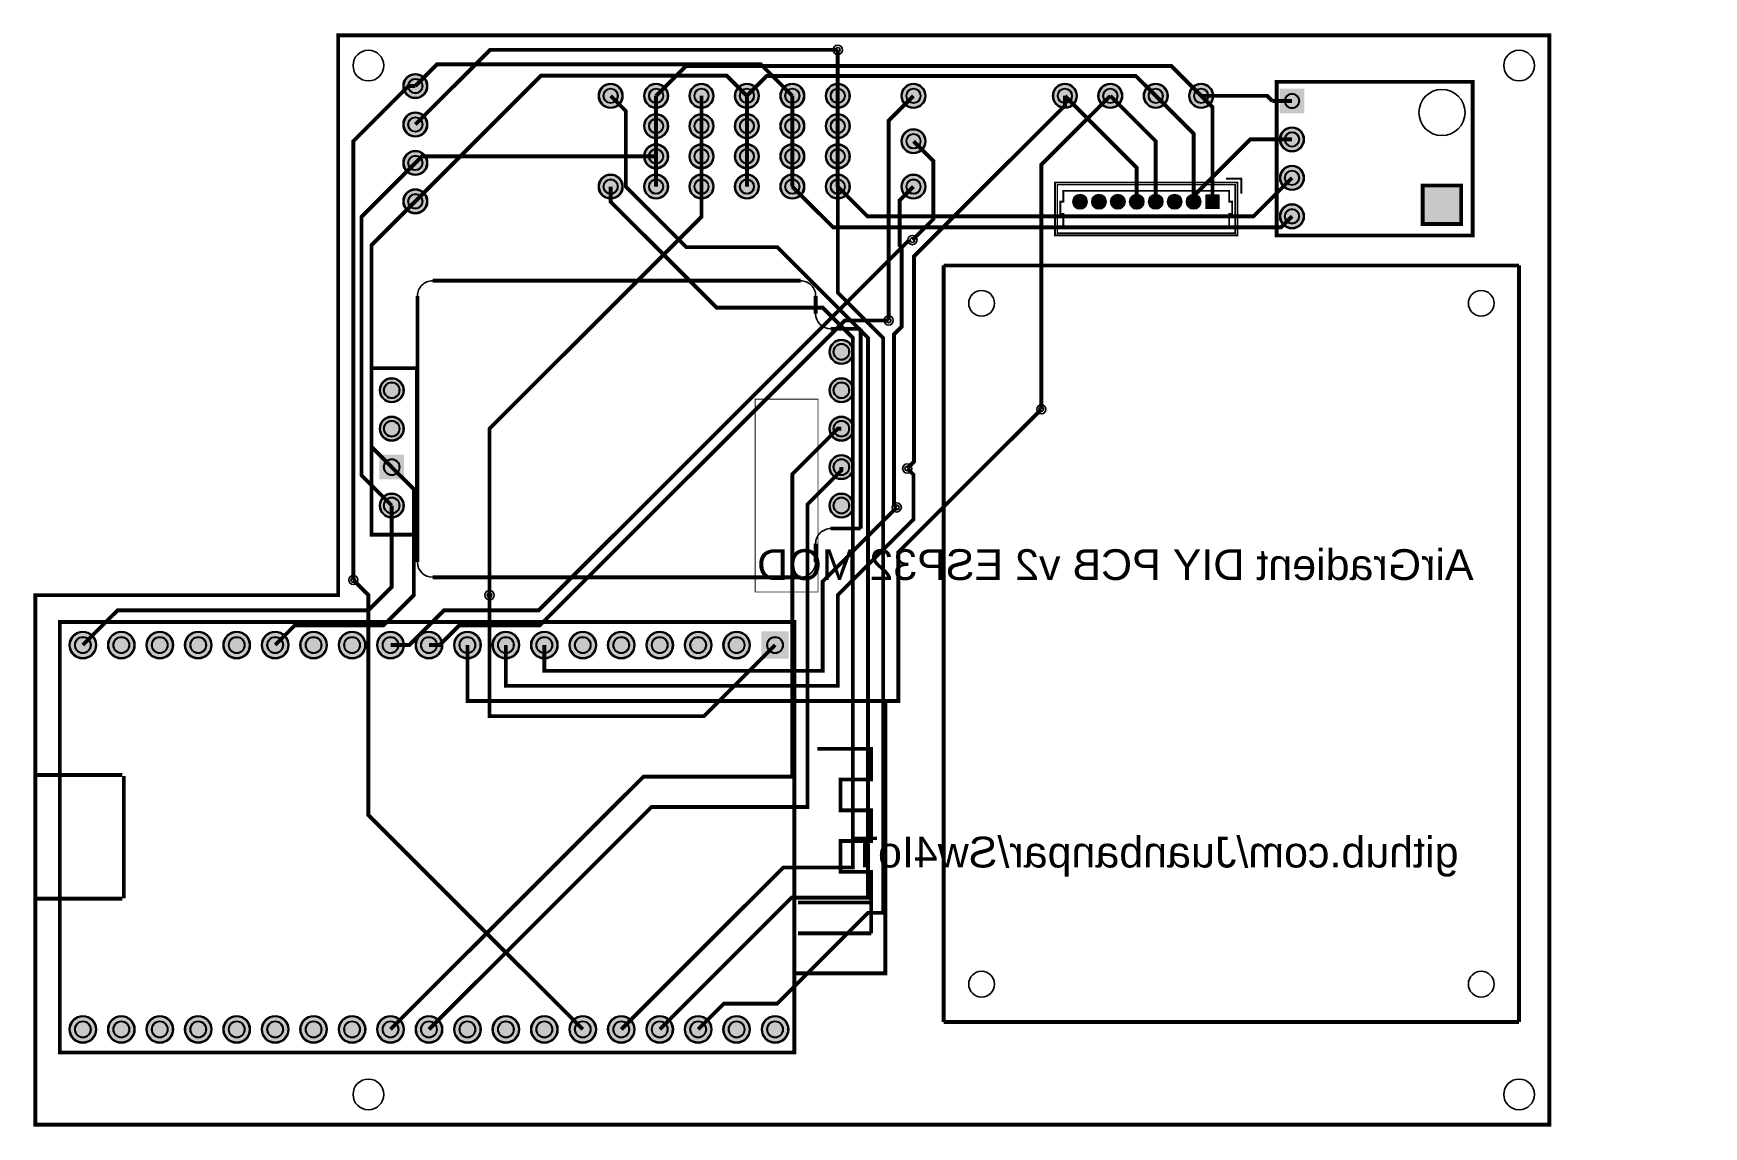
# Model space of a CAD drawing. Header units: millimetres. Extents: x -20 to 90, y 28 to 100.
import ezdxf

# ---------------------------------------------------------------- set-up
doc = ezdxf.new("R2010")
doc.units = ezdxf.units.MM
for name, color, linetype, true_color in [('BoardOutLine', 7, 'Continuous', 0xff00ff), ('BottomLayer', 7, 'Continuous', 0x0000ff), ('BottomSolderMaskLayer', 7, 'Continuous', 0xaa00ff), ('Document', 7, 'Continuous', 0xffffff), ('Hole', 7, 'Continuous', 0x222222), ('Mechanical', 7, 'Continuous', 0xf022f0), ('Multi-Layer', 7, 'Continuous', 0xc0c0c0), ('TopLayer', 7, 'Continuous', 0xff0000), ('TopSilkLayer', 7, 'Continuous', 0xffcc00), ('TopSolderMaskLayer', 7, 'Continuous', 0x800080)]:
    doc.layers.add(name, color=color, linetype=linetype, true_color=true_color)
doc.styles.get("Standard").update_dxf_attribs({"font": 'arial.ttf'})

msp = doc.modelspace()

# ---------------------------------------------------------------- texts
at = {"layer": 'BottomSilkLayer', "text_generation_flag": 2}
for s, p in [('AirGradient DIY PCB v2 ESP32 MOD', (74.99984999999981, 63.99987199999998)), ('github.com/Juanbanpar/Sw4IoT', (74.00010599999985, 44.99991))]:
    msp.add_text(s, height=2.032, dxfattribs=at).set_placement(p)

# ---------------------------------------------------------------- hatches: boundary and pattern name
at = {"layer": 'BottomSolderMaskLayer'}
for points in [[(4.28624999999992, 96.64445999999998, 1), (5.91184999999992, 96.64445999999998, 1)], [(17.187163999999978, 96.00006199999996, 1), (18.812763999999977, 96.00006199999996, 1)], [(20.187157999999993, 96.00006199999996, 1), (21.81275799999999, 96.00006199999996, 1)], [(23.187152000000008, 96.00006199999996, 1), (24.812752000000007, 96.00006199999996, 1)], [(26.187146000000023, 96.00006199999996, 1), (27.812746000000022, 96.00006199999996, 1)], [(29.18713999999981, 96.00006199999996, 1), (30.81273999999981, 96.00006199999996, 1)], [(32.18713400000005, 96.00006199999996, 1), (33.812734000000056, 96.00006199999996, 1)], [(37.18712399999985, 96.00006199999996, 1), (38.812723999999854, 96.00006199999996, 1)], [(47.18735799999994, 96.00006199999996, 1), (48.812957999999945, 96.00006199999996, 1)], [(50.187351999999954, 96.00006199999996, 1), (51.81295199999996, 96.00006199999996, 1)], [(53.18734599999997, 96.00006199999996, 1), (54.812945999999975, 96.00006199999996, 1)], [(56.187339999999985, 96.00006199999996, 1), (57.81293999999999, 96.00006199999996, 1)], [(62.18719253333336, 96.47089671999993), (63.812792533333436, 96.47089671999993), (63.812792533333436, 94.84529671999985), (62.18719253333336, 94.84529671999985)], [(4.28624999999992, 94.1044599999999, 1), (5.91184999999992, 94.1044599999999, 1)], [(20.187157999999993, 94.00006600000006, 1), (21.81275799999999, 94.00006600000006, 1)], [(23.187152000000008, 94.00006600000006, 1), (24.812752000000007, 94.00006600000006, 1)], [(26.187146000000023, 94.00006600000006, 1), (27.812746000000022, 94.00006600000006, 1)], [(29.18713999999981, 94.00006600000006, 1), (30.81273999999981, 94.00006600000006, 1)], [(32.18713400000005, 94.00006600000006, 1), (33.812734000000056, 94.00006600000006, 1)], [(37.18712399999985, 93.00006799999994, 1), (38.812723999999854, 93.00006799999994, 1)], [(62.187328000000015, 93.11817799999994, 1), (63.81292800000002, 93.11817799999994, 1)], [(20.187157999999993, 92.00006999999994, 1), (21.81275799999999, 92.00006999999994, 1)], [(23.187152000000008, 92.00006999999994, 1), (24.812752000000007, 92.00006999999994, 1)], [(26.187146000000023, 92.00006999999994, 1), (27.812746000000022, 92.00006999999994, 1)], [(29.18713999999981, 92.00006999999994, 1), (30.81273999999981, 92.00006999999994, 1)], [(32.18713400000005, 92.00006999999994, 1), (33.812734000000056, 92.00006999999994, 1)], [(4.28624999999992, 91.56445999999994, 1), (5.91184999999992, 91.56445999999994, 1)], [(17.187163999999978, 90.00007400000004, 1), (18.812763999999977, 90.00007400000004, 1)], [(20.187157999999993, 90.00007400000004, 1), (21.81275799999999, 90.00007400000004, 1)], [(23.187152000000008, 90.00007400000004, 1), (24.812752000000007, 90.00007400000004, 1)], [(26.187146000000023, 90.00007400000004, 1), (27.812746000000022, 90.00007400000004, 1)], [(29.18713999999981, 90.00007400000004, 1), (30.81273999999981, 90.00007400000004, 1)], [(32.18713400000005, 90.00007400000004, 1), (33.812734000000056, 90.00007400000004, 1)], [(37.18712399999985, 90.00007400000004, 1), (38.812723999999854, 90.00007400000004, 1)], [(62.187328000000015, 90.57817799999998, 1), (63.81292800000002, 90.57817799999998, 1)], [(4.28624999999992, 89.02445999999998, 1), (5.91184999999992, 89.02445999999998, 1)], [(48.524109199999906, 89.00007599999992, 1), (49.47569479999991, 89.00007599999992, 1)], [(49.773789199999804, 89.00007599999992, 1), (50.725374799999805, 89.00007599999992, 1)], [(51.02346919999993, 89.00007599999992, 1), (51.97505479999993, 89.00007599999992, 1)], [(52.27314919999983, 89.00007599999992, 1), (53.22473479999983, 89.00007599999992, 1)], [(53.52536919999991, 89.00007599999992, 1), (54.47695479999991, 89.00007599999992, 1)], [(54.77504920000003, 89.00007599999992, 1), (55.726634800000035, 89.00007599999992, 1)], [(56.02472919999993, 89.00007599999992, 1), (56.97631479999993, 89.00007599999992, 1)], [(58.226106619507505, 88.52419981659102), (57.27463476390142, 88.52419981659102), (57.27463476390142, 89.475671672197), (58.226106619507505, 89.475671672197)], [(62.187328000000015, 88.03817800000002, 1), (63.81292800000002, 88.03817800000002, 1)], [(32.42716399999998, 79.07985200000007, 1), (34.05276399999999, 79.07985200000007, 1)], [(2.727197999999855, 76.539852, 1), (4.352797999999855, 76.539852, 1)], [(32.42716399999998, 76.539852, 1), (34.05276399999999, 76.539852, 1)], [(2.727197999999855, 73.99985200000003, 1), (4.352797999999855, 73.99985200000003, 1)], [(32.42716399999998, 73.99985200000003, 1), (34.05276399999999, 73.99985200000003, 1)], [(2.727198000000044, 72.2727976266666), (4.352798000000007, 72.2727976266666), (4.352798000000007, 70.64719762666664), (2.727198000000044, 70.64719762666664)], [(32.42716399999998, 71.45985200000007, 1), (34.05276399999999, 71.45985200000007, 1)], [(2.727197999999855, 68.91985199999999, 1), (4.352797999999855, 68.91985199999999, 1)], [(32.42716399999998, 68.91985199999999, 1), (34.05276399999999, 68.91985199999999, 1)], [(-17.7608103000001, 59.699906000000055, 1), (-15.959213700000097, 59.699906000000055, 1)], [(-15.22081030000002, 59.699906000000055, 1), (-13.41921370000002, 59.699906000000055, 1)], [(-12.680810300000056, 59.699906000000055, 1), (-10.879213700000056, 59.699906000000055, 1)], [(-10.140810300000092, 59.699906000000055, 1), (-8.339213700000093, 59.699906000000055, 1)], [(-7.600810300000015, 59.699906000000055, 1), (-5.799213700000015, 59.699906000000055, 1)], [(-5.0608103000000515, 59.699906000000055, 1), (-3.2592137000000516, 59.699906000000055, 1)], [(-2.520810300000088, 59.699906000000055, 1), (-0.7192137000000879, 59.699906000000055, 1)], [(0.019189699999989318, 59.699906000000055, 1), (1.8207862999999893, 59.699906000000055, 1)], [(2.559189699999953, 59.699906000000055, 1), (4.360786299999953, 59.699906000000055, 1)], [(5.099189699999917, 59.699906000000055, 1), (6.9007862999999166, 59.699906000000055, 1)], [(7.63918969999988, 59.699906000000055, 1), (9.44078629999988, 59.699906000000055, 1)], [(10.179189699999844, 59.699906000000055, 1), (11.980786299999844, 59.699906000000055, 1)], [(12.719189700000035, 59.699906000000055, 1), (14.520786300000035, 59.699906000000055, 1)], [(15.259189699999999, 59.699906000000055, 1), (17.0607863, 59.699906000000055, 1)], [(17.79918969999996, 59.699906000000055, 1), (19.600786299999964, 59.699906000000055, 1)], [(20.33918970000015, 59.699906000000055, 1), (22.140786300000155, 59.699906000000055, 1)], [(22.879189700000115, 59.699906000000055, 1), (24.68078630000012, 59.699906000000055, 1)], [(25.41918970000008, 59.699906000000055, 1), (27.220786300000082, 59.699906000000055, 1)], [(29.760665168880337, 60.60066392296005), (29.760665168880337, 58.799309585199126), (27.959310831119524, 58.799309585199126), (27.959310831119524, 60.60066392296005)], [(-17.7608103000001, 34.29990600000008, 1), (-15.959213700000097, 34.29990600000008, 1)], [(-15.22081030000002, 34.29990600000008, 1), (-13.41921370000002, 34.29990600000008, 1)], [(-12.680810300000056, 34.29990600000008, 1), (-10.879213700000056, 34.29990600000008, 1)], [(-10.140810300000092, 34.29990600000008, 1), (-8.339213700000093, 34.29990600000008, 1)], [(-7.600810300000015, 34.29990600000008, 1), (-5.799213700000015, 34.29990600000008, 1)], [(-5.0608103000000515, 34.29990600000008, 1), (-3.2592137000000516, 34.29990600000008, 1)], [(-2.520810300000088, 34.29990600000008, 1), (-0.7192137000000879, 34.29990600000008, 1)], [(0.019189699999989318, 34.29990600000008, 1), (1.8207862999999893, 34.29990600000008, 1)], [(2.559189699999953, 34.29990600000008, 1), (4.360786299999953, 34.29990600000008, 1)], [(5.099189699999917, 34.29990600000008, 1), (6.9007862999999166, 34.29990600000008, 1)], [(7.63918969999988, 34.29990600000008, 1), (9.44078629999988, 34.29990600000008, 1)], [(10.179189699999844, 34.29990600000008, 1), (11.980786299999844, 34.29990600000008, 1)], [(12.719189700000035, 34.29990600000008, 1), (14.520786300000035, 34.29990600000008, 1)], [(15.259189699999999, 34.29990600000008, 1), (17.0607863, 34.29990600000008, 1)], [(17.79918969999996, 34.29990600000008, 1), (19.600786299999964, 34.29990600000008, 1)], [(20.33918970000015, 34.29990600000008, 1), (22.140786300000155, 34.29990600000008, 1)], [(22.879189700000115, 34.29990600000008, 1), (24.68078630000012, 34.29990600000008, 1)], [(25.41918970000008, 34.29990600000008, 1), (27.220786300000082, 34.29990600000008, 1)], [(27.959189700000042, 34.29990600000008, 1), (29.760786300000046, 34.29990600000008, 1)]]:
    msp.add_hatch(color=256, dxfattribs=at).paths.add_polyline_path(points)
at = {"layer": 'Multi-Layer'}
for points in [[(62.238001000000054, 96.4201018), (63.76200099999994, 96.4201018), (63.76200099999994, 94.8961018), (62.238001000000054, 94.8961018)], [(62.23812800000002, 93.11817799999994, 1), (63.76212800000002, 93.11817799999994, 1)], [(62.23812800000002, 90.57817799999998, 1), (63.76212800000002, 90.57817799999998, 1)], [(62.23812800000002, 88.03817800000002, 1), (63.76212800000002, 88.03817800000002, 1)], [(32.477963999999986, 79.07985200000007, 1), (34.00196399999999, 79.07985200000007, 1)], [(2.777997999999855, 76.539852, 1), (4.301997999999855, 76.539852, 1)], [(32.477963999999986, 76.539852, 1), (34.00196399999999, 76.539852, 1)], [(2.777997999999855, 73.99985200000003, 1), (4.301997999999855, 73.99985200000003, 1)], [(32.477963999999986, 73.99985200000003, 1), (34.00196399999999, 73.99985200000003, 1)], [(2.7779979999999114, 72.22200439999995), (4.301998000000026, 72.22200439999995), (4.301998000000026, 70.69800439999995), (2.7779979999999114, 70.69800439999995)], [(32.477963999999986, 71.45985200000007, 1), (34.00196399999999, 71.45985200000007, 1)], [(2.777997999999855, 68.91985199999999, 1), (4.301997999999855, 68.91985199999999, 1)], [(32.477963999999986, 68.91985199999999, 1), (34.00196399999999, 68.91985199999999, 1)], [(-17.710010300000096, 59.699906000000055, 1), (-16.010013700000098, 59.699906000000055, 1)], [(-15.170010300000019, 59.699906000000055, 1), (-13.47001370000002, 59.699906000000055, 1)], [(-12.630010300000055, 59.699906000000055, 1), (-10.930013700000057, 59.699906000000055, 1)], [(-10.090010300000092, 59.699906000000055, 1), (-8.390013700000093, 59.699906000000055, 1)], [(-7.550010300000015, 59.699906000000055, 1), (-5.850013700000015, 59.699906000000055, 1)], [(-5.010010300000052, 59.699906000000055, 1), (-3.3100137000000514, 59.699906000000055, 1)], [(-2.470010300000088, 59.699906000000055, 1), (-0.770013700000088, 59.699906000000055, 1)], [(0.06998969999998939, 59.699906000000055, 1), (1.7699862999999894, 59.699906000000055, 1)], [(2.609989699999953, 59.699906000000055, 1), (4.309986299999953, 59.699906000000055, 1)], [(5.149989699999916, 59.699906000000055, 1), (6.849986299999917, 59.699906000000055, 1)], [(7.68998969999988, 59.699906000000055, 1), (9.38998629999988, 59.699906000000055, 1)], [(10.229989699999845, 59.699906000000055, 1), (11.929986299999843, 59.699906000000055, 1)], [(12.769989700000036, 59.699906000000055, 1), (14.469986300000034, 59.699906000000055, 1)], [(15.3099897, 59.699906000000055, 1), (17.009986299999998, 59.699906000000055, 1)], [(17.849989699999963, 59.699906000000055, 1), (19.54998629999996, 59.699906000000055, 1)], [(20.389989700000154, 59.699906000000055, 1), (22.089986300000152, 59.699906000000055, 1)], [(22.929989700000117, 59.699906000000055, 1), (24.629986300000116, 59.699906000000055, 1)], [(25.46998970000008, 59.699906000000055, 1), (27.16998630000008, 59.699906000000055, 1)], [(29.70987200000002, 60.5498662), (29.70987200000002, 58.850098199999934), (28.010103999999842, 58.850098199999934), (28.010103999999842, 60.5498662)], [(-17.710010300000096, 34.29990600000008, 1), (-16.010013700000098, 34.29990600000008, 1)], [(-15.170010300000019, 34.29990600000008, 1), (-13.47001370000002, 34.29990600000008, 1)], [(-12.630010300000055, 34.29990600000008, 1), (-10.930013700000057, 34.29990600000008, 1)], [(-10.090010300000092, 34.29990600000008, 1), (-8.390013700000093, 34.29990600000008, 1)], [(-7.550010300000015, 34.29990600000008, 1), (-5.850013700000015, 34.29990600000008, 1)], [(-5.010010300000052, 34.29990600000008, 1), (-3.3100137000000514, 34.29990600000008, 1)], [(-2.470010300000088, 34.29990600000008, 1), (-0.770013700000088, 34.29990600000008, 1)], [(0.06998969999998939, 34.29990600000008, 1), (1.7699862999999894, 34.29990600000008, 1)], [(2.609989699999953, 34.29990600000008, 1), (4.309986299999953, 34.29990600000008, 1)], [(5.149989699999916, 34.29990600000008, 1), (6.849986299999917, 34.29990600000008, 1)], [(7.68998969999988, 34.29990600000008, 1), (9.38998629999988, 34.29990600000008, 1)], [(10.229989699999845, 34.29990600000008, 1), (11.929986299999843, 34.29990600000008, 1)], [(12.769989700000036, 34.29990600000008, 1), (14.469986300000034, 34.29990600000008, 1)], [(15.3099897, 34.29990600000008, 1), (17.009986299999998, 34.29990600000008, 1)], [(17.849989699999963, 34.29990600000008, 1), (19.54998629999996, 34.29990600000008, 1)], [(20.389989700000154, 34.29990600000008, 1), (22.089986300000152, 34.29990600000008, 1)], [(22.929989700000117, 34.29990600000008, 1), (24.629986300000116, 34.29990600000008, 1)], [(25.46998970000008, 34.29990600000008, 1), (27.16998630000008, 34.29990600000008, 1)], [(28.009989700000045, 34.29990600000008, 1), (29.709986300000043, 34.29990600000008, 1)]]:
    msp.add_hatch(color=256, dxfattribs=at).paths.add_polyline_path(points)
at = {"layer": 'TopSilkLayer'}
msp.add_hatch(color=256, dxfattribs=at).paths.add_polyline_path([(71.63600099999996, 90.03200179999999), (71.63600099999996, 87.49200180000003), (74.17600099999993, 87.49200180000003), (74.17600099999993, 90.03200179999999)])
at = {"layer": 'TopSolderMaskLayer'}
for points in [[(4.28624999999992, 96.64445999999998, 1), (5.91184999999992, 96.64445999999998, 1)], [(17.187163999999978, 96.00006199999996, 1), (18.812763999999977, 96.00006199999996, 1)], [(20.187157999999993, 96.00006199999996, 1), (21.81275799999999, 96.00006199999996, 1)], [(23.187152000000008, 96.00006199999996, 1), (24.812752000000007, 96.00006199999996, 1)], [(26.187146000000023, 96.00006199999996, 1), (27.812746000000022, 96.00006199999996, 1)], [(29.18713999999981, 96.00006199999996, 1), (30.81273999999981, 96.00006199999996, 1)], [(32.18713400000005, 96.00006199999996, 1), (33.812734000000056, 96.00006199999996, 1)], [(37.18712399999985, 96.00006199999996, 1), (38.812723999999854, 96.00006199999996, 1)], [(47.18735799999994, 96.00006199999996, 1), (48.812957999999945, 96.00006199999996, 1)], [(50.187351999999954, 96.00006199999996, 1), (51.81295199999996, 96.00006199999996, 1)], [(53.18734599999997, 96.00006199999996, 1), (54.812945999999975, 96.00006199999996, 1)], [(56.187339999999985, 96.00006199999996, 1), (57.81293999999999, 96.00006199999996, 1)], [(62.18719253333336, 96.47089671999993), (63.812792533333436, 96.47089671999993), (63.812792533333436, 94.84529671999985), (62.18719253333336, 94.84529671999985)], [(4.28624999999992, 94.1044599999999, 1), (5.91184999999992, 94.1044599999999, 1)], [(20.187157999999993, 94.00006600000006, 1), (21.81275799999999, 94.00006600000006, 1)], [(23.187152000000008, 94.00006600000006, 1), (24.812752000000007, 94.00006600000006, 1)], [(26.187146000000023, 94.00006600000006, 1), (27.812746000000022, 94.00006600000006, 1)], [(29.18713999999981, 94.00006600000006, 1), (30.81273999999981, 94.00006600000006, 1)], [(32.18713400000005, 94.00006600000006, 1), (33.812734000000056, 94.00006600000006, 1)], [(37.18712399999985, 93.00006799999994, 1), (38.812723999999854, 93.00006799999994, 1)], [(62.187328000000015, 93.11817799999994, 1), (63.81292800000002, 93.11817799999994, 1)], [(20.187157999999993, 92.00006999999994, 1), (21.81275799999999, 92.00006999999994, 1)], [(23.187152000000008, 92.00006999999994, 1), (24.812752000000007, 92.00006999999994, 1)], [(26.187146000000023, 92.00006999999994, 1), (27.812746000000022, 92.00006999999994, 1)], [(29.18713999999981, 92.00006999999994, 1), (30.81273999999981, 92.00006999999994, 1)], [(32.18713400000005, 92.00006999999994, 1), (33.812734000000056, 92.00006999999994, 1)], [(4.28624999999992, 91.56445999999994, 1), (5.91184999999992, 91.56445999999994, 1)], [(17.187163999999978, 90.00007400000004, 1), (18.812763999999977, 90.00007400000004, 1)], [(20.187157999999993, 90.00007400000004, 1), (21.81275799999999, 90.00007400000004, 1)], [(23.187152000000008, 90.00007400000004, 1), (24.812752000000007, 90.00007400000004, 1)], [(26.187146000000023, 90.00007400000004, 1), (27.812746000000022, 90.00007400000004, 1)], [(29.18713999999981, 90.00007400000004, 1), (30.81273999999981, 90.00007400000004, 1)], [(32.18713400000005, 90.00007400000004, 1), (33.812734000000056, 90.00007400000004, 1)], [(37.18712399999985, 90.00007400000004, 1), (38.812723999999854, 90.00007400000004, 1)], [(62.187328000000015, 90.57817799999998, 1), (63.81292800000002, 90.57817799999998, 1)], [(4.28624999999992, 89.02445999999998, 1), (5.91184999999992, 89.02445999999998, 1)], [(48.524109199999906, 89.00007599999992, 1), (49.47569479999991, 89.00007599999992, 1)], [(49.773789199999804, 89.00007599999992, 1), (50.725374799999805, 89.00007599999992, 1)], [(51.02346919999993, 89.00007599999992, 1), (51.97505479999993, 89.00007599999992, 1)], [(52.27314919999983, 89.00007599999992, 1), (53.22473479999983, 89.00007599999992, 1)], [(53.52536919999991, 89.00007599999992, 1), (54.47695479999991, 89.00007599999992, 1)], [(54.77504920000003, 89.00007599999992, 1), (55.726634800000035, 89.00007599999992, 1)], [(56.02472919999993, 89.00007599999992, 1), (56.97631479999993, 89.00007599999992, 1)], [(58.226106619507505, 88.52419981659102), (57.27463476390142, 88.52419981659102), (57.27463476390142, 89.475671672197), (58.226106619507505, 89.475671672197)], [(62.187328000000015, 88.03817800000002, 1), (63.81292800000002, 88.03817800000002, 1)], [(32.42716399999998, 79.07985200000007, 1), (34.05276399999999, 79.07985200000007, 1)], [(2.727197999999855, 76.539852, 1), (4.352797999999855, 76.539852, 1)], [(32.42716399999998, 76.539852, 1), (34.05276399999999, 76.539852, 1)], [(2.727197999999855, 73.99985200000003, 1), (4.352797999999855, 73.99985200000003, 1)], [(32.42716399999998, 73.99985200000003, 1), (34.05276399999999, 73.99985200000003, 1)], [(2.727198000000044, 72.2727976266666), (4.352798000000007, 72.2727976266666), (4.352798000000007, 70.64719762666664), (2.727198000000044, 70.64719762666664)], [(32.42716399999998, 71.45985200000007, 1), (34.05276399999999, 71.45985200000007, 1)], [(2.727197999999855, 68.91985199999999, 1), (4.352797999999855, 68.91985199999999, 1)], [(32.42716399999998, 68.91985199999999, 1), (34.05276399999999, 68.91985199999999, 1)], [(-17.7608103000001, 59.699906000000055, 1), (-15.959213700000097, 59.699906000000055, 1)], [(-15.22081030000002, 59.699906000000055, 1), (-13.41921370000002, 59.699906000000055, 1)], [(-12.680810300000056, 59.699906000000055, 1), (-10.879213700000056, 59.699906000000055, 1)], [(-10.140810300000092, 59.699906000000055, 1), (-8.339213700000093, 59.699906000000055, 1)], [(-7.600810300000015, 59.699906000000055, 1), (-5.799213700000015, 59.699906000000055, 1)], [(-5.0608103000000515, 59.699906000000055, 1), (-3.2592137000000516, 59.699906000000055, 1)], [(-2.520810300000088, 59.699906000000055, 1), (-0.7192137000000879, 59.699906000000055, 1)], [(0.019189699999989318, 59.699906000000055, 1), (1.8207862999999893, 59.699906000000055, 1)], [(2.559189699999953, 59.699906000000055, 1), (4.360786299999953, 59.699906000000055, 1)], [(5.099189699999917, 59.699906000000055, 1), (6.9007862999999166, 59.699906000000055, 1)], [(7.63918969999988, 59.699906000000055, 1), (9.44078629999988, 59.699906000000055, 1)], [(10.179189699999844, 59.699906000000055, 1), (11.980786299999844, 59.699906000000055, 1)], [(12.719189700000035, 59.699906000000055, 1), (14.520786300000035, 59.699906000000055, 1)], [(15.259189699999999, 59.699906000000055, 1), (17.0607863, 59.699906000000055, 1)], [(17.79918969999996, 59.699906000000055, 1), (19.600786299999964, 59.699906000000055, 1)], [(20.33918970000015, 59.699906000000055, 1), (22.140786300000155, 59.699906000000055, 1)], [(22.879189700000115, 59.699906000000055, 1), (24.68078630000012, 59.699906000000055, 1)], [(25.41918970000008, 59.699906000000055, 1), (27.220786300000082, 59.699906000000055, 1)], [(29.760665168880337, 60.60066392296005), (29.760665168880337, 58.799309585199126), (27.959310831119524, 58.799309585199126), (27.959310831119524, 60.60066392296005)], [(-17.7608103000001, 34.29990600000008, 1), (-15.959213700000097, 34.29990600000008, 1)], [(-15.22081030000002, 34.29990600000008, 1), (-13.41921370000002, 34.29990600000008, 1)], [(-12.680810300000056, 34.29990600000008, 1), (-10.879213700000056, 34.29990600000008, 1)], [(-10.140810300000092, 34.29990600000008, 1), (-8.339213700000093, 34.29990600000008, 1)], [(-7.600810300000015, 34.29990600000008, 1), (-5.799213700000015, 34.29990600000008, 1)], [(-5.0608103000000515, 34.29990600000008, 1), (-3.2592137000000516, 34.29990600000008, 1)], [(-2.520810300000088, 34.29990600000008, 1), (-0.7192137000000879, 34.29990600000008, 1)], [(0.019189699999989318, 34.29990600000008, 1), (1.8207862999999893, 34.29990600000008, 1)], [(2.559189699999953, 34.29990600000008, 1), (4.360786299999953, 34.29990600000008, 1)], [(5.099189699999917, 34.29990600000008, 1), (6.9007862999999166, 34.29990600000008, 1)], [(7.63918969999988, 34.29990600000008, 1), (9.44078629999988, 34.29990600000008, 1)], [(10.179189699999844, 34.29990600000008, 1), (11.980786299999844, 34.29990600000008, 1)], [(12.719189700000035, 34.29990600000008, 1), (14.520786300000035, 34.29990600000008, 1)], [(15.259189699999999, 34.29990600000008, 1), (17.0607863, 34.29990600000008, 1)], [(17.79918969999996, 34.29990600000008, 1), (19.600786299999964, 34.29990600000008, 1)], [(20.33918970000015, 34.29990600000008, 1), (22.140786300000155, 34.29990600000008, 1)], [(22.879189700000115, 34.29990600000008, 1), (24.68078630000012, 34.29990600000008, 1)], [(25.41918970000008, 34.29990600000008, 1), (27.220786300000082, 34.29990600000008, 1)], [(27.959189700000042, 34.29990600000008, 1), (29.760786300000046, 34.29990600000008, 1)]]:
    msp.add_hatch(color=256, dxfattribs=at).paths.add_polyline_path(points)

# ---------------------------------------------------------------- linework, layer by layer
at = {"layer": 'BoardOutLine', "const_width": 0.254}
msp.add_lwpolyline([(0, 99.99979999999994), (79.99984000000006, 99.99979999999994), (79.9999924, 27.999994799999968), (0, 27.999994799999968), (-20.00001080000004, 27.999994799999968), (-20.00001080000004, 63.000001), (-10.000005400000077, 63.000001), (0, 63.000001), (0, 99.99979999999994)], close=True, dxfattribs=at)
at = {"layer": 'BottomLayer'}
for points, const_width in [([(29.99993999999981, 95.99929999999995), (27.91459999999995, 98.08463999999992), (6.540499999999952, 98.08463999999992), (5.100319999999897, 96.64445999999998)], 0.2599944), ([(32.99968000000001, 95.99929999999995), (32.99968000000001, 99.03967999999998)], 0.2599944), ([(27.000200000000063, 95.99929999999995), (25.674319999999966, 97.32518000000005), (13.398499999999899, 97.32518000000005), (5.100319999999897, 89.02445999999998)], 0.2599944), ([(5.097779999999943, 96.64445999999998), (4.645660000000021, 96.64445999999998), (1.0007600000000139, 92.99955999999997), (1.0007600000000139, 90.21571999999992), (1.0007600000000139, 64.00037999999995)], 0.254), ([(17.999963999999977, 96.00006199999996), (19.000012800000036, 95.00001320000001), (19.000012800000036, 89.99999779999996), (23.000004800000056, 86.00000579999994), (28.999992800000086, 86.00000579999994), (35.0000061999998, 79.9999924), (35.0000061999998, 42.99999019999996), (29.940072200000145, 42.99999019999996), (21.239962600000013, 34.29988059999994)], 0.254), ([(21.000720000000115, 94.00031999999999), (21.000720000000115, 95.99929999999995)], 0.2599944), ([(24.000459999999862, 95.99929999999995), (24.000459999999862, 94.00031999999999)], 0.2599944), ([(27.000200000000063, 94.00031999999999), (27.000200000000063, 95.99929999999995)], 0.2599944), ([(29.99993999999981, 94.00031999999999), (29.99993999999981, 95.99929999999995)], 0.2599944), ([(32.99968000000001, 94.00031999999999), (32.99968000000001, 95.99929999999995)], 0.2599944), ([(36.357560000000035, 81.15554000000009), (36.357560000000035, 94.35845999999992), (38.00093999999979, 95.99929999999995)], 0.2599944), ([(48.00091999999984, 95.99929999999995), (48.00091999999984, 95.35413999999992), (38.03141999999991, 85.38463999999999), (38.03141999999991, 71.81087999999988), (37.58946000000003, 71.36892)], 0.2599944), ([(51.00066000000004, 95.99929999999995), (46.4439000000001, 91.44507999999996), (46.4439000000001, 75.28052000000002)], 0.2599944), ([(54.00040000000001, 88.99905999999999), (54.00040000000001, 92.99955999999997), (51.00066000000004, 95.99929999999995)], 0.2599944), ([(56.49975999999981, 88.99905999999999), (56.49975999999981, 93.49994000000004), (54.00040000000001, 95.99929999999995)], 0.2599944), ([(57.749439999999936, 88.99905999999999), (57.749439999999936, 95.25), (57.00013999999999, 95.99929999999995)], 0.2599944), ([(21.000720000000115, 91.99879999999996), (21.000720000000115, 94.00031999999999)], 0.2599944), ([(24.000459999999862, 91.99879999999996), (24.000459999999862, 94.00031999999999)], 0.2599944), ([(27.000200000000063, 91.99879999999996), (27.000200000000063, 94.00031999999999)], 0.2599944), ([(29.99993999999981, 94.00031999999999), (29.99993999999981, 91.99879999999996)], 0.2599944), ([(32.99968000000001, 91.99879999999996), (32.99968000000001, 94.00031999999999)], 0.2599944), ([(37.92981999999995, 86.46668), (39.31411999999989, 87.85097999999994), (39.31411999999989, 91.68637999999999), (38.00093999999979, 92.99955999999997)], 0.2599944), ([(3.5407599999999775, 68.92036000000007), (1.541780000000017, 70.91679999999997), (1.541780000000017, 88.0084599999999), (5.100319999999897, 91.56445999999994)], 0.2599944), ([(21.000720000000115, 89.99982), (21.000720000000115, 91.99879999999996)], 0.2599944), ([(24.000459999999862, 89.99982), (24.000459999999862, 91.99879999999996)], 0.2599944), ([(27.000200000000063, 89.99982), (27.000200000000063, 91.99879999999996)], 0.2599944), ([(29.99993999999981, 91.99879999999996), (29.99993999999981, 89.99982)], 0.2599944), ([(32.99968000000001, 89.99982), (32.99968000000001, 91.99879999999996)], 0.2599944), ([(17.999938599999837, 90.00002319999999), (17.999938599999837, 88.99999979999996), (24.999975400000153, 81.99996299999998), (31.999986799999874, 81.99996299999998), (33.999982799999884, 79.99994159999994), (33.999982799999884, 44.99996079999994), (29.40004280000005, 44.99996079999994), (18.69993719999991, 34.29985519999991)], 0.254), ([(32.99993400000005, 90.00007400000004), (32.99993400000005, 83.00001179999992), (36.00000419999981, 79.9999924), (36.00000419999981, 41.99999219999995), (34.99998079999989, 41.99999219999995), (28.999992800000086, 36.000004200000035), (25.480060799999933, 36.000004200000035), (23.779962599999976, 34.29990600000008)], 0.254), ([(36.89350000000002, 68.79844000000003), (36.70554000000004, 68.9864), (36.70554000000004, 80.22082), (37.2287799999998, 80.74405999999999), (37.2287799999998, 85.98154), (37.09161999999981, 86.11869999999999), (37.09161999999981, 89.09050000000002), (38.00093999999979, 89.99982)], 0.2599944), ([(3.5407599999999775, 71.46036000000004), (2.204719999999952, 72.79386), (2.204719999999952, 86.13139999999999), (5.100319999999897, 89.02445999999998)], 0.2599944), ([(33.24001480000004, 73.99987739999995), (32.9998832, 73.99987739999995), (30.000041599999918, 71.00003579999998), (30.000041599999918, 51.00002499999994), (20.160132399999952, 51.00002499999994), (3.4600134000000935, 34.29990600000008)], 0.254), ([(3.539997999999855, 71.460106), (4.999989999999912, 70.00001239999995), (4.999989999999912, 63.000001), (2.9999939999999015, 61.00000499999999), (-2.8599384000000327, 61.00000499999999), (-4.160037399999965, 59.699906000000055)], 0.254), ([(33.239963999999986, 71.45985200000007), (33.239963999999986, 71.23998960000006), (30.99998879999987, 69.00001440000005), (30.99998879999987, 49.000003600000014), (20.70008560000008, 49.000003600000014), (5.9999626000000035, 34.29988059999994)], 0.254), ([(3.539997999999855, 68.91985199999999), (3.539997999999855, 63.54000499999995), (1.9999959999998964, 62.00000299999999), (-14.559940400000073, 62.00000299999999), (-16.86003740000001, 59.699906000000055)], 0.254), ([(9.999979999999937, 62.99962000000005), (9.999979999999937, 55.00116000000003), (24.160479999999893, 55.00116000000003), (28.859479999999962, 59.70015999999998)], 0.254)]:
    msp.add_lwpolyline(points, dxfattribs=dict(at, const_width=const_width))
at = {"layer": 'BottomSolderMaskLayer'}
for points in [[(49.0001010526895, 89.2797734647861), (49.0001010526895, 89.2797734647861)], [(49.0001010526895, 88.7200373020321), (49.0001010526895, 88.7200373020321)], [(50.2497810526894, 89.2797734647861), (50.2497810526894, 89.2797734647861)], [(50.2497810526894, 88.7200373020321), (50.2497810526894, 88.7200373020321)], [(51.499461052689526, 89.2797734647861), (51.499461052689526, 89.2797734647861)], [(51.499461052689526, 88.7200373020321), (51.499461052689526, 88.7200373020321)], [(52.749141052689424, 89.2797734647861), (52.749141052689424, 89.2797734647861)], [(52.749141052689424, 88.7200373020321), (52.749141052689424, 88.7200373020321)], [(54.001361052689276, 89.2797734647861), (54.001361052689276, 89.2797734647861)], [(54.001361052689276, 88.7200373020321), (54.001361052689276, 88.7200373020321)], [(55.2510410526894, 89.2797734647861), (55.2510410526894, 89.2797734647861)], [(55.2510410526894, 88.7200373020321), (55.2510410526894, 88.7200373020321)], [(56.5007210526893, 89.2797734647861), (56.5007210526893, 89.2797734647861)], [(56.5007210526893, 88.7200373020321), (56.5007210526893, 88.7200373020321)], [(57.75037069170446, 89.27980382577095), (57.75037069170446, 89.27980382577095)], [(57.75037069170446, 88.72006766301695), (57.75037069170446, 88.72006766301695)]]:
    msp.add_lwpolyline(points, close=True, dxfattribs=at)
for centre, radius in [((5.09904999999992, 96.64445999999998), 0.8128), ((5.09904999999992, 96.64438380000001), 0.48768), ((17.999963999999977, 96.00006199999996), 0.8128), ((18.000065599999857, 95.99993499999994), 0.48768), ((20.999957999999992, 96.00006199999996), 0.8128), ((21.000008800000046, 96.00001120000002), 0.48768), ((23.999952000000008, 96.00006199999996), 0.8128), ((24.000002799999834, 96.00001120000002), 0.48768), ((26.999946000000023, 96.00006199999996), 0.8128), ((26.999996800000076, 96.00001120000002), 0.48768), ((29.99993999999981, 96.00006199999996), 0.8128), ((29.99999080000009, 96.00001120000002), 0.48768), ((32.99993400000005, 96.00006199999996), 0.8128), ((33.00001020000002, 96.00003660000004), 0.48768), ((37.99992399999985, 96.00006199999996), 0.8128), ((38.00007640000001, 95.99996039999996), 0.48768), ((48.00015799999994, 96.00006199999996), 0.8128), ((48.000107200000116, 95.99996039999996), 0.48768), ((51.00015199999996, 96.00006199999996), 0.8128), ((51.000101199999904, 95.99996039999996), 0.48768), ((54.00014599999997, 96.00006199999996), 0.8128), ((54.00022219999994, 95.99990960000002), 0.48768), ((57.00013999999999, 96.00006199999996), 0.8128), ((57.00011459999985, 95.99996039999996), 0.48768), ((63.000001, 95.65810179999994), 0.48768), ((5.09904999999992, 94.1044599999999), 0.8128), ((5.09904999999992, 94.10438380000005), 0.48768), ((20.999957999999992, 94.00006600000006), 0.8128), ((21.000008800000046, 93.99998979999998), 0.48768), ((23.999952000000008, 94.00006600000006), 0.8128), ((24.000002799999834, 93.99998979999998), 0.48768), ((26.999946000000023, 94.00006600000006), 0.8128), ((26.999996800000076, 93.99998979999998), 0.48768), ((29.99993999999981, 94.00006600000006), 0.8128), ((29.99999080000009, 93.99998979999998), 0.48768), ((32.99993400000005, 94.00006600000006), 0.8128), ((33.00001020000002, 94.0000151999999), 0.48768), ((37.99992399999985, 93.00006799999994), 0.8128), ((63.00012800000002, 93.11817799999994), 0.8128), ((20.999957999999992, 92.00006999999994), 0.8128), ((23.999952000000008, 92.00006999999994), 0.8128), ((26.999946000000023, 92.00006999999994), 0.8128), ((29.99993999999981, 92.00006999999994), 0.8128), ((32.99993400000005, 92.00006999999994), 0.8128), ((38.00007640000001, 92.99991560000001), 0.48768), ((63.000001, 93.11810179999998), 0.48768), ((5.09904999999992, 91.56445999999994), 0.8128), ((5.09904999999992, 91.56438379999997), 0.48768), ((21.000008800000046, 91.99999379999997), 0.48768), ((24.000002799999834, 91.99999379999997), 0.48768), ((26.999996800000076, 91.99999379999997), 0.48768), ((29.99999080000009, 91.99999379999997), 0.48768), ((33.00001020000002, 92.0000192), 0.48768), ((17.999963999999977, 90.00007400000004), 0.8128), ((18.000065599999857, 89.9999216), 0.48768), ((20.999957999999992, 90.00007400000004), 0.8128), ((21.000008800000046, 89.99999779999996), 0.48768), ((23.999952000000008, 90.00007400000004), 0.8128), ((24.000002799999834, 89.99999779999996), 0.48768), ((26.999946000000023, 90.00007400000004), 0.8128), ((26.999996800000076, 89.99999779999996), 0.48768), ((29.99993999999981, 90.00007400000004), 0.8128), ((29.99999080000009, 89.99999779999996), 0.48768), ((32.99993400000005, 90.00007400000004), 0.8128), ((33.00001020000002, 90.00002319999999), 0.48768), ((37.99992399999985, 90.00007400000004), 0.8128), ((38.00007640000001, 89.9999216), 0.48768), ((63.00012800000002, 90.57817799999998), 0.8128), ((63.000001, 90.5781017999999), 0.48768), ((5.09904999999992, 89.02445999999998), 0.8128), ((5.09904999999992, 89.02438380000001), 0.48768), ((48.999901999999906, 89.00007599999992), 0.4757928), ((50.249581999999805, 89.00007599999992), 0.4757928), ((51.49926199999993, 89.00007599999992), 0.4757928), ((52.74894199999983, 89.00007599999992), 0.4757928), ((54.00116199999991, 89.00007599999992), 0.4757928), ((55.250842000000034, 89.00007599999992), 0.4757928), ((56.50052199999993, 89.00007599999992), 0.4757928), ((63.00012800000002, 88.03817800000002), 0.8128), ((63.000001, 88.03810179999994), 0.48768), ((33.239963999999986, 79.07985200000007), 0.8128), ((33.23998940000013, 79.0800044), 0.5333322666666667), ((3.539997999999855, 76.539852), 0.8128), ((33.239963999999986, 76.539852), 0.8128), ((3.539997999999855, 76.54010599999992), 0.5333322666666667), ((33.23998940000013, 76.54000440000004), 0.5333322666666667), ((3.539997999999855, 73.99985200000003), 0.8128), ((3.539997999999855, 74.00010599999996), 0.5333322666666667), ((33.239963999999986, 73.99985200000003), 0.8128), ((33.23998940000013, 74.00000439999997), 0.5333322666666667), ((3.539997999999855, 71.4600044), 0.5333322666666667), ((33.239963999999986, 71.45985200000007), 0.8128), ((33.23998940000013, 71.4600044), 0.5333322666666667), ((3.539997999999855, 68.91985199999999), 0.8128), ((33.239963999999986, 68.91985199999999), 0.8128), ((3.539997999999855, 68.92010599999992), 0.5333322666666667), ((33.23998940000013, 68.92000440000004), 0.5333322666666667), ((-16.860012000000097, 59.699906000000055), 0.9007983), ((-16.860012000000097, 59.70000760000005), 0.5404870554079696), ((-14.32001200000002, 59.699906000000055), 0.9007983), ((-14.32001200000002, 59.70000760000005), 0.5404870554079696), ((-11.780012000000056, 59.699906000000055), 0.9007983), ((-11.780012000000056, 59.70000760000005), 0.5404870554079696), ((-9.240012000000092, 59.699906000000055), 0.9007983), ((-9.240012000000092, 59.70000760000005), 0.5404870554079696), ((-6.700012000000015, 59.699906000000055), 0.9007983), ((-6.700012000000015, 59.70000760000005), 0.5404870554079696), ((-4.160012000000052, 59.699906000000055), 0.9007983), ((-4.160012000000052, 59.70000760000005), 0.5404870554079696), ((-1.620012000000088, 59.699906000000055), 0.9007983), ((-1.620012000000088, 59.70000760000005), 0.5404870554079696), ((0.9199879999999894, 59.699906000000055), 0.9007983), ((0.9199879999999894, 59.70000760000005), 0.5404870554079696), ((3.459987999999953, 59.699906000000055), 0.9007983), ((3.459987999999953, 59.70000760000005), 0.5404870554079696), ((5.999987999999917, 59.699906000000055), 0.9007983), ((5.999987999999917, 59.70000760000005), 0.5404870554079696), ((8.53998799999988, 59.699906000000055), 0.9007983), ((8.53998799999988, 59.70000760000005), 0.5404870554079696), ((11.079987999999844, 59.699906000000055), 0.9007983), ((11.079987999999844, 59.70000760000005), 0.5404870554079696), ((13.619988000000035, 59.699906000000055), 0.9007983), ((13.619988000000035, 59.70000760000005), 0.5404870554079696), ((16.159988, 59.699906000000055), 0.9007983), ((16.159988, 59.70000760000005), 0.5404870554079696), ((18.699987999999962, 59.699906000000055), 0.9007983), ((18.699987999999962, 59.70000760000005), 0.5404870554079696), ((21.239988000000153, 59.699906000000055), 0.9007983), ((21.239988000000153, 59.70000760000005), 0.5404870554079696), ((23.779988000000117, 59.699906000000055), 0.9007983), ((23.779988000000117, 59.70000760000005), 0.5404870554079696), ((26.31998800000008, 59.699906000000055), 0.9007983), ((26.31998800000008, 59.70000760000005), 0.5404870554079696), ((28.859988000000044, 59.70000760000005), 0.5404870554079696), ((-16.860012000000097, 34.29990600000008), 0.9007983), ((-16.860012000000097, 34.30000760000007), 0.5404870554079696), ((-14.32001200000002, 34.29990600000008), 0.9007983), ((-14.32001200000002, 34.30000760000007), 0.5404870554079696), ((-11.780012000000056, 34.29990600000008), 0.9007983), ((-11.780012000000056, 34.30000760000007), 0.5404870554079696), ((-9.240012000000092, 34.29990600000008), 0.9007983), ((-9.240012000000092, 34.30000760000007), 0.5404870554079696), ((-6.700012000000015, 34.29990600000008), 0.9007983), ((-6.700012000000015, 34.30000760000007), 0.5404870554079696), ((-4.160012000000052, 34.29990600000008), 0.9007983), ((-4.160012000000052, 34.30000760000007), 0.5404870554079696), ((-1.620012000000088, 34.29990600000008), 0.9007983), ((-1.620012000000088, 34.30000760000007), 0.5404870554079696), ((0.9199879999999894, 34.29990600000008), 0.9007983), ((0.9199879999999894, 34.30000760000007), 0.5404870554079696), ((3.459987999999953, 34.29990600000008), 0.9007983), ((3.459987999999953, 34.30000760000007), 0.5404870554079696), ((5.999987999999917, 34.29990600000008), 0.9007983), ((5.999987999999917, 34.30000760000007), 0.5404870554079696), ((8.53998799999988, 34.29990600000008), 0.9007983), ((8.53998799999988, 34.30000760000007), 0.5404870554079696), ((11.079987999999844, 34.29990600000008), 0.9007983), ((11.079987999999844, 34.30000760000007), 0.5404870554079696), ((13.619988000000035, 34.29990600000008), 0.9007983), ((13.619988000000035, 34.30000760000007), 0.5404870554079696), ((16.159988, 34.29990600000008), 0.9007983), ((16.159988, 34.30000760000007), 0.5404870554079696), ((18.699987999999962, 34.29990600000008), 0.9007983), ((18.699987999999962, 34.30000760000007), 0.5404870554079696), ((21.239988000000153, 34.29990600000008), 0.9007983), ((21.239988000000153, 34.30000760000007), 0.5404870554079696), ((23.779988000000117, 34.29990600000008), 0.9007983), ((23.779988000000117, 34.30000760000007), 0.5404870554079696), ((26.31998800000008, 34.29990600000008), 0.9007983), ((26.31998800000008, 34.30000760000007), 0.5404870554079696), ((28.859988000000044, 34.29990600000008), 0.9007983), ((28.859988000000044, 34.30000760000007), 0.5404870554079696)]:
    msp.add_circle(centre, radius, dxfattribs=at)
for centre, start, end in [((49.0001010526895, 88.9999053834091), 450, 270), ((49.0001010526895, 88.9999053834091), 270, 450), ((50.2497810526894, 88.9999053834091), 450, 270), ((50.2497810526894, 88.9999053834091), 270, 450), ((51.499461052689526, 88.9999053834091), 450, 270), ((51.499461052689526, 88.9999053834091), 270, 450), ((52.749141052689424, 88.9999053834091), 450, 270), ((52.749141052689424, 88.9999053834091), 270, 450), ((54.001361052689276, 88.9999053834091), 450, 270), ((54.001361052689276, 88.9999053834091), 270, 450), ((55.2510410526894, 88.9999053834091), 450, 270), ((55.2510410526894, 88.9999053834091), 270, 450), ((56.5007210526893, 88.9999053834091), 450, 270), ((56.5007210526893, 88.9999053834091), 270, 450), ((57.75037069170446, 88.99993574439395), 450, 270), ((57.75037069170446, 88.99993574439395), 270, 450)]:
    msp.add_arc(centre, 0.27986808137700214, start, end, dxfattribs=at)
at = {"layer": 'Document', "const_width": 0.0999998}
msp.add_lwpolyline([(59.25024979999978, 86.9250229999999), (59.25024979999978, 90.12488959999996), (47.500514599999974, 90.12488959999996), (47.500514599999974, 86.9250229999999), (59.25024979999978, 86.9250229999999)], close=True, dxfattribs=at)
msp.add_lwpolyline([(59.25146899999993, 90.12544839999998), (47.50137819999998, 90.12544839999998), (47.50137819999998, 86.92507380000006)], dxfattribs=at)
at = {"layer": 'Hole'}
for centre, radius in [((32.99968000000001, 99.03967999999998), 0.15499079999999998), ((37.92981999999995, 86.46668), 0.15499079999999998), ((36.357560000000035, 81.15554000000009), 0.15499079999999998), ((46.4439000000001, 75.28052000000002), 0.15499079999999998), ((37.58946000000003, 71.36892), 0.15499079999999998), ((36.89350000000002, 68.79844000000003), 0.15499079999999998), ((1.0007600000000139, 64.00037999999995), 0.1524), ((9.999979999999937, 62.99987399999998), 0.1524)]:
    msp.add_circle(centre, radius, dxfattribs=at)
at = {"layer": 'Mechanical', "const_width": 0.0499872}
msp.add_lwpolyline([(27.54409020000014, 63.204013799999984), (31.693942199999924, 63.204013799999984), (31.693942199999924, 75.9540518), (27.54409020000014, 75.9540518), (27.54409020000014, 63.204013799999984)], close=True, dxfattribs=at)
at = {"layer": 'Multi-Layer'}
for points in [[(58.17532179999978, 88.5749816), (57.32543780000003, 88.5749816), (57.32543780000003, 89.42486559999998), (58.17532179999978, 89.42486559999998)], [(49.00007979999998, 89.24991039999999), (49.00007979999998, 89.24991039999999)], [(49.00007979999998, 88.74993679999999), (49.00007979999998, 88.74993679999999)], [(50.249759800000106, 89.24991039999999), (50.249759800000106, 89.24991039999999)], [(50.249759800000106, 88.74993679999999), (50.249759800000106, 88.74993679999999)], [(51.499439800000005, 89.24991039999999), (51.499439800000005, 89.24991039999999)], [(51.499439800000005, 88.74993679999999), (51.499439800000005, 88.74993679999999)], [(52.74911980000013, 89.24991039999999), (52.74911980000013, 89.24991039999999)], [(52.74911980000013, 88.74993679999999), (52.74911980000013, 88.74993679999999)], [(54.00133979999998, 89.24991039999999), (54.00133979999998, 89.24991039999999)], [(54.00133979999998, 88.74993679999999), (54.00133979999998, 88.74993679999999)], [(55.25101979999988, 89.24991039999999), (55.25101979999988, 89.24991039999999)], [(55.25101979999988, 88.74993679999999), (55.25101979999988, 88.74993679999999)], [(56.50069980000001, 89.24991039999999), (56.50069980000001, 89.24991039999999)], [(56.50069980000001, 88.74993679999999), (56.50069980000001, 88.74993679999999)], [(57.750379799999905, 89.24991039999999), (57.750379799999905, 89.24991039999999)], [(57.750379799999905, 88.74993679999999), (57.750379799999905, 88.74993679999999)]]:
    msp.add_lwpolyline(points, close=True, dxfattribs=at)
for centre, radius in [((32.99968000000001, 99.03967999999998), 0.30500320000000003), ((1.9999959999998964, 98.00005800000008), 1.016), ((78.0000980000001, 98.00005800000008), 1.016), ((5.09904999999992, 96.64445999999998), 0.762), ((5.09904999999992, 96.64438380000001), 0.4572), ((17.999963999999977, 96.00006199999996), 0.762), ((18.000065599999857, 95.99993499999994), 0.4572), ((20.999957999999992, 96.00006199999996), 0.762), ((21.000008800000046, 96.00001120000002), 0.4572), ((23.999952000000008, 96.00006199999996), 0.762), ((24.000002799999834, 96.00001120000002), 0.4572), ((26.999946000000023, 96.00006199999996), 0.762), ((26.999996800000076, 96.00001120000002), 0.4572), ((29.99993999999981, 96.00006199999996), 0.762), ((29.99999080000009, 96.00001120000002), 0.4572), ((32.99993400000005, 96.00006199999996), 0.762), ((33.00001020000002, 96.00003660000004), 0.4572), ((37.99992399999985, 96.00006199999996), 0.762), ((38.00007640000001, 95.99996039999996), 0.4572), ((48.00015799999994, 96.00006199999996), 0.762), ((48.000107200000116, 95.99996039999996), 0.4572), ((51.00015199999996, 96.00006199999996), 0.762), ((51.000101199999904, 95.99996039999996), 0.4572), ((54.00014599999997, 96.00006199999996), 0.762), ((54.00022219999994, 95.99990960000002), 0.4572), ((57.00013999999999, 96.00006199999996), 0.762), ((57.00011459999985, 95.99996039999996), 0.4572), ((63.000001, 95.65810179999994), 0.4572), ((5.09904999999992, 94.1044599999999), 0.762), ((5.09904999999992, 94.10438380000005), 0.4572), ((20.999957999999992, 94.00006600000006), 0.762), ((21.000008800000046, 93.99998979999998), 0.4572), ((23.999952000000008, 94.00006600000006), 0.762), ((24.000002799999834, 93.99998979999998), 0.4572), ((26.999946000000023, 94.00006600000006), 0.762), ((26.999996800000076, 93.99998979999998), 0.4572), ((29.99993999999981, 94.00006600000006), 0.762), ((29.99999080000009, 93.99998979999998), 0.4572), ((32.99993400000005, 94.00006600000006), 0.762), ((33.00001020000002, 94.0000151999999), 0.4572), ((63.00012800000002, 93.11817799999994), 0.762), ((20.999957999999992, 92.00006999999994), 0.762), ((23.999952000000008, 92.00006999999994), 0.762), ((26.999946000000023, 92.00006999999994), 0.762), ((29.99993999999981, 92.00006999999994), 0.762), ((32.99993400000005, 92.00006999999994), 0.762), ((37.99992399999985, 93.00006799999994), 0.762), ((38.00007640000001, 92.99991560000001), 0.4572), ((63.000001, 93.11810179999998), 0.4572), ((5.09904999999992, 91.56445999999994), 0.762), ((5.09904999999992, 91.56438379999997), 0.4572), ((21.000008800000046, 91.99999379999997), 0.4572), ((24.000002799999834, 91.99999379999997), 0.4572), ((26.999996800000076, 91.99999379999997), 0.4572), ((29.99999080000009, 91.99999379999997), 0.4572), ((33.00001020000002, 92.0000192), 0.4572), ((17.999963999999977, 90.00007400000004), 0.762), ((18.000065599999857, 89.9999216), 0.4572), ((20.999957999999992, 90.00007400000004), 0.762), ((21.000008800000046, 89.99999779999996), 0.4572), ((23.999952000000008, 90.00007400000004), 0.762), ((24.000002799999834, 89.99999779999996), 0.4572), ((26.999946000000023, 90.00007400000004), 0.762), ((26.999996800000076, 89.99999779999996), 0.4572), ((29.99993999999981, 90.00007400000004), 0.762), ((29.99999080000009, 89.99999779999996), 0.4572), ((32.99993400000005, 90.00007400000004), 0.762), ((33.00001020000002, 90.00002319999999), 0.4572), ((37.99992399999985, 90.00007400000004), 0.762), ((38.00007640000001, 89.9999216), 0.4572), ((63.00012800000002, 90.57817799999998), 0.762), ((63.000001, 90.5781017999999), 0.4572), ((5.09904999999992, 89.02445999999998), 0.762), ((5.09904999999992, 89.02438380000001), 0.4572), ((48.999901999999906, 89.00007599999992), 0.4249928), ((50.249581999999805, 89.00007599999992), 0.4249928), ((51.49926199999993, 89.00007599999992), 0.4249928), ((52.74894199999983, 89.00007599999992), 0.4249928), ((54.00116199999991, 89.00007599999992), 0.4249928), ((55.250842000000034, 89.00007599999992), 0.4249928), ((56.50052199999993, 89.00007599999992), 0.4249928), ((63.00012800000002, 88.03817800000002), 0.762), ((63.000001, 88.03810179999994), 0.4572), ((37.92981999999995, 86.46668), 0.30500320000000003), ((42.499279999999885, 82.28888800000004), 0.850011), ((75.49896000000001, 82.28888800000004), 0.850011), ((36.357560000000035, 81.15554000000009), 0.30500320000000003), ((33.239963999999986, 79.07985200000007), 0.762), ((33.23998940000013, 79.0800044), 0.49999899999999997), ((3.539997999999855, 76.539852), 0.762), ((33.239963999999986, 76.539852), 0.762), ((3.539997999999855, 76.54010599999992), 0.49999899999999997), ((33.23998940000013, 76.54000440000004), 0.49999899999999997), ((46.4439000000001, 75.28052000000002), 0.30500320000000003), ((3.539997999999855, 73.99985200000003), 0.762), ((3.539997999999855, 74.00010599999996), 0.49999899999999997), ((33.239963999999986, 73.99985200000003), 0.762), ((33.23998940000013, 74.00000439999997), 0.49999899999999997), ((3.539997999999855, 71.4600044), 0.49999899999999997), ((33.239963999999986, 71.45985200000007), 0.762), ((33.23998940000013, 71.4600044), 0.49999899999999997), ((37.58946000000003, 71.36892), 0.30500320000000003), ((3.539997999999855, 68.91985199999999), 0.762), ((33.239963999999986, 68.91985199999999), 0.762), ((3.539997999999855, 68.92010599999992), 0.49999899999999997), ((33.23998940000013, 68.92000440000004), 0.49999899999999997), ((36.89350000000002, 68.79844000000003), 0.30500320000000003), ((1.0007600000000139, 64.00037999999995), 0.3048), ((9.999979999999937, 62.99987399999998), 0.3048), ((-16.860012000000097, 59.699906000000055), 0.8499983), ((-16.860012000000097, 59.70000760000005), 0.5100066), ((-14.32001200000002, 59.699906000000055), 0.8499983), ((-14.32001200000002, 59.70000760000005), 0.5100066), ((-11.780012000000056, 59.699906000000055), 0.8499983), ((-11.780012000000056, 59.70000760000005), 0.5100066), ((-9.240012000000092, 59.699906000000055), 0.8499983), ((-9.240012000000092, 59.70000760000005), 0.5100066), ((-6.700012000000015, 59.699906000000055), 0.8499983), ((-6.700012000000015, 59.70000760000005), 0.5100066), ((-4.160012000000052, 59.699906000000055), 0.8499983), ((-4.160012000000052, 59.70000760000005), 0.5100066), ((-1.620012000000088, 59.699906000000055), 0.8499983), ((-1.620012000000088, 59.70000760000005), 0.5100066), ((0.9199879999999894, 59.699906000000055), 0.8499983), ((0.9199879999999894, 59.70000760000005), 0.5100066), ((3.459987999999953, 59.699906000000055), 0.8499983), ((3.459987999999953, 59.70000760000005), 0.5100066), ((5.999987999999917, 59.699906000000055), 0.8499983), ((5.999987999999917, 59.70000760000005), 0.5100066), ((8.53998799999988, 59.699906000000055), 0.8499983), ((8.53998799999988, 59.70000760000005), 0.5100066), ((11.079987999999844, 59.699906000000055), 0.8499983), ((11.079987999999844, 59.70000760000005), 0.5100066), ((13.619988000000035, 59.699906000000055), 0.8499983), ((13.619988000000035, 59.70000760000005), 0.5100066), ((16.159988, 59.699906000000055), 0.8499983), ((16.159988, 59.70000760000005), 0.5100066), ((18.699987999999962, 59.699906000000055), 0.8499983), ((18.699987999999962, 59.70000760000005), 0.5100066), ((21.239988000000153, 59.699906000000055), 0.8499983), ((21.239988000000153, 59.70000760000005), 0.5100066), ((23.779988000000117, 59.699906000000055), 0.8499983), ((23.779988000000117, 59.70000760000005), 0.5100066), ((26.31998800000008, 59.699906000000055), 0.8499983), ((26.31998800000008, 59.70000760000005), 0.5100066), ((28.859988000000044, 59.70000760000005), 0.5100066), ((42.499279999999885, 37.287708000000066), 0.850011), ((75.49896000000001, 37.287708000000066), 0.850011), ((-16.860012000000097, 34.29990600000008), 0.8499983), ((-16.860012000000097, 34.30000760000007), 0.5100066), ((-14.32001200000002, 34.29990600000008), 0.8499983), ((-14.32001200000002, 34.30000760000007), 0.5100066), ((-11.780012000000056, 34.29990600000008), 0.8499983), ((-11.780012000000056, 34.30000760000007), 0.5100066), ((-9.240012000000092, 34.29990600000008), 0.8499983), ((-9.240012000000092, 34.30000760000007), 0.5100066), ((-6.700012000000015, 34.29990600000008), 0.8499983), ((-6.700012000000015, 34.30000760000007), 0.5100066), ((-4.160012000000052, 34.29990600000008), 0.8499983), ((-4.160012000000052, 34.30000760000007), 0.5100066), ((-1.620012000000088, 34.29990600000008), 0.8499983), ((-1.620012000000088, 34.30000760000007), 0.5100066), ((0.9199879999999894, 34.29990600000008), 0.8499983), ((0.9199879999999894, 34.30000760000007), 0.5100066), ((3.459987999999953, 34.29990600000008), 0.8499983), ((3.459987999999953, 34.30000760000007), 0.5100066), ((5.999987999999917, 34.29990600000008), 0.8499983), ((5.999987999999917, 34.30000760000007), 0.5100066), ((8.53998799999988, 34.29990600000008), 0.8499983), ((8.53998799999988, 34.30000760000007), 0.5100066), ((11.079987999999844, 34.29990600000008), 0.8499983), ((11.079987999999844, 34.30000760000007), 0.5100066), ((13.619988000000035, 34.29990600000008), 0.8499983), ((13.619988000000035, 34.30000760000007), 0.5100066), ((16.159988, 34.29990600000008), 0.8499983), ((16.159988, 34.30000760000007), 0.5100066), ((18.699987999999962, 34.29990600000008), 0.8499983), ((18.699987999999962, 34.30000760000007), 0.5100066), ((21.239988000000153, 34.29990600000008), 0.8499983), ((21.239988000000153, 34.30000760000007), 0.5100066), ((23.779988000000117, 34.29990600000008), 0.8499983), ((23.779988000000117, 34.30000760000007), 0.5100066), ((26.31998800000008, 34.29990600000008), 0.8499983), ((26.31998800000008, 34.30000760000007), 0.5100066), ((28.859988000000044, 34.29990600000008), 0.8499983), ((28.859988000000044, 34.30000760000007), 0.5100066), ((1.9999959999998964, 29.999940000000038), 1.016), ((78.0000980000001, 29.999940000000038), 1.016)]:
    msp.add_circle(centre, radius, dxfattribs=at)
for centre, start, end in [((49.00007979999998, 88.99992359999999), 450, 270), ((49.00007979999998, 88.99992359999999), 270, 450), ((50.249759800000106, 88.99992359999999), 450, 270), ((50.249759800000106, 88.99992359999999), 270, 450), ((51.499439800000005, 88.99992359999999), 450, 270), ((51.499439800000005, 88.99992359999999), 270, 450), ((52.74911980000013, 88.99992359999999), 450, 270), ((52.74911980000013, 88.99992359999999), 270, 450), ((54.00133979999998, 88.99992359999999), 450, 270), ((54.00133979999998, 88.99992359999999), 270, 450), ((55.25101979999988, 88.99992359999999), 450, 270), ((55.25101979999988, 88.99992359999999), 270, 450), ((56.50069980000001, 88.99992359999999), 450, 270), ((56.50069980000001, 88.99992359999999), 270, 450), ((57.750379799999905, 88.99992359999999), 450, 270), ((57.750379799999905, 88.99992359999999), 270, 450)]:
    msp.add_arc(centre, 0.24998679999999998, start, end, dxfattribs=at)
at = {"layer": 'TopLayer'}
for points, const_width in [([(5.100319999999897, 94.1044599999999), (10.035539999999969, 99.03967999999998), (32.99968000000001, 99.03967999999998)], 0.2599944), ([(21.000720000000115, 95.99929999999995), (22.976839999999925, 97.97541999999999), (55.02401999999995, 97.97541999999999), (57.00013999999999, 95.99929999999995)], 0.2599944), ([(54.00040000000001, 95.99929999999995), (52.68722000000014, 97.31247999999994), (28.31337999999994, 97.31247999999994), (27.000200000000063, 95.99929999999995)], 0.2599944), ([(52.748179999999934, 88.99905999999999), (52.748179999999934, 91.25204000000008), (48.00091999999984, 95.99929999999995)], 0.2599944), ([(57.00013999999999, 95.99929999999995), (61.363860000000045, 95.99929999999995), (61.70675999999992, 95.65894000000003)], 0.2599944), ([(62.999619999999936, 95.65894000000003), (61.70675999999992, 95.65894000000003)], 0.2599944), ([(62.999619999999936, 93.11894000000007), (60.23863999999992, 93.11894000000007), (56.49975999999981, 89.38005999999996), (56.49975999999981, 88.99905999999999)], 0.2599944), ([(21.000720000000115, 91.99879999999996), (5.534659999999917, 91.99879999999996), (5.100319999999897, 91.56445999999994)], 0.2599944), ([(32.99968000000001, 89.99982), (34.97072000000014, 88.02877999999998), (60.451999999999884, 88.02877999999998), (62.999619999999936, 90.57893999999999)], 0.2599944), ([(23.999952000000008, 90.00007400000004), (23.999952000000008, 87.9999509999999), (10.000005400000077, 74.00000439999997), (10.000005400000077, 63.000001)], 0.254), ([(29.99993999999981, 89.99982), (32.69741999999985, 87.30487999999991), (62.265560000000164, 87.30487999999991), (62.999619999999936, 88.03894000000003)], 0.2599944), ([(3.45996260000004, 59.69988060000003), (4.699888999999871, 59.69988060000003), (7.000011400000062, 62.00000299999999), (13.249782999999866, 62.00000299999999), (37.716459999999984, 86.46668)], 0.254), ([(5.9999626000000035, 59.69988060000003), (6.699884999999881, 59.69988060000003), (8.00000939999984, 61.00000499999999), (13.319201200000066, 61.00000499999999), (33.47473619999994, 81.15554000000009), (36.357560000000035, 81.15554000000009)], 0.254), ([(8.539962599999967, 59.69988060000003), (8.539962599999967, 55.99998960000005), (37.00000219999981, 55.99998960000005), (37.00000219999981, 65.83662220000008), (46.4439000000001, 75.28052000000002)], 0.254), ([(11.07996259999993, 59.69988060000003), (11.07996259999993, 57.00001300000008), (33.00001020000002, 57.00001300000008), (33.00001020000002, 63.000001), (38.000000200000045, 67.99999100000002), (38.000000200000045, 70.95837979999999), (37.58946000000003, 71.36892)], 0.254), ([(13.619962599999894, 59.69988060000003), (13.619962599999894, 58.00001099999997), (32.000012200000015, 58.00001099999997), (32.000012200000015, 63.904952200000025), (36.89350000000002, 68.79844000000003)], 0.254), ([(16.159479999999917, 34.300160000000005), (1.9989799999999605, 48.46065999999996), (1.9999959999998964, 63.000001), (1.0007600000000139, 64.00037999999995)], 0.254)]:
    msp.add_lwpolyline(points, dxfattribs=dict(at, const_width=const_width))
at = {"layer": 'TopSilkLayer'}
for points, const_width in [([(61.98400099999992, 96.92810179999992), (74.9380010000001, 96.92810179999992), (74.9380010000001, 86.76810179999995), (61.98400099999992, 86.76810179999995), (61.98400099999992, 96.92810179999992)], 0.254), ([(59.400312999999755, 86.77488360000007), (59.400312999999755, 90.27502900000002), (47.35032439999998, 90.27502900000002), (47.35032439999998, 86.77488360000007), (59.400312999999755, 86.77488360000007)], 0.1199896), ([(53.37548379999987, 87.32504759999995), (47.90048839999997, 87.32504759999995), (47.90048839999997, 88.19979820000003), (47.70031100000017, 88.19979820000003), (47.70031100000017, 88.99992359999999), (47.90048839999997, 88.99992359999999), (47.90048839999997, 89.7248396), (53.37548379999987, 89.7248396), (58.850504600000136, 89.7248396), (58.850504600000136, 88.99992359999999), (59.05030099999988, 88.99992359999999), (59.05030099999988, 88.19979820000003), (58.850504600000136, 88.19979820000003), (58.850504600000136, 87.32504759999995), (53.37548379999987, 87.32504759999995)], 0.1199896), ([(71.63600099999996, 90.07010179999997), (74.17600099999993, 90.07010179999997), (74.17600099999993, 87.5301017999999), (71.63600099999996, 87.5301017999999), (71.63600099999996, 90.07010179999997)], 0.254), ([(2.199893999999972, 77.99989479999999), (5.199887999999987, 77.99989479999999), (5.199887999999987, 66.99991679999994), (2.199893999999972, 66.99991679999994), (2.199893999999972, 77.99989479999999)], 0.254), ([(30.129988000000026, 61.22398220000002), (30.129988000000026, 61.22398220000002), (30.129988000000026, 61.22398220000002), (30.129988000000026, 32.77598219999993), (30.129988000000026, 32.77598219999993), (30.129988000000026, 32.77598219999993), (-18.384012000000098, 32.77598219999993), (-18.384012000000098, 61.22398220000002), (30.129988000000026, 61.22398220000002)], 0.254), ([(36.13988200000006, 55.99996419999991), (36.13988200000006, 38.00000019999993), (30.139894000000027, 38.00000019999993), (30.139894000000027, 55.99996419999991), (36.13988200000006, 55.99996419999991)], 0.254)]:
    msp.add_lwpolyline(points, close=True, dxfattribs=dict(at, const_width=const_width))
for points, const_width in [([(58.65032719999988, 90.52491420000001), (59.650325199999884, 90.52491420000001), (59.650325199999884, 89.5249162)], 0.1199896), ([(59.400312999999755, 90.27502900000002), (47.35032439999998, 90.27502900000002), (47.35032439999998, 86.77488360000007)], 0.1199896), ([(47.90048839999997, 87.32504759999995), (47.90048839999997, 88.19979820000003), (47.70031100000017, 88.19979820000003), (47.70031100000017, 88.99992359999999), (47.90048839999997, 88.99992359999999), (47.90048839999997, 89.7248396), (53.37548379999987, 89.7248396), (58.850504600000136, 89.7248396)], 0.1199896), ([(30.540020199999958, 83.77999499999999), (6.239992599999937, 83.77999499999999)], 0.254), ([(40.00002159999997, 84.78822260000004), (40.00002159999997, 34.7883225999999)], 0.254), ([(40.00002159999997, 84.78822260000004), (77.99994559999993, 84.78822260000004)], 0.254), ([(77.99994559999993, 84.78822260000004), (77.99994559999993, 34.7883225999999)], 0.254), ([(5.239994599999932, 82.77999699999998), (5.239994599999932, 65.1800068)], 0.254), ([(31.53999280000005, 81.60001460000001), (31.53999280000005, 82.77999699999998)], 0.254), ([(34.50998940000011, 80.6000166), (32.539990800000055, 80.6000166)], 0.254), ([(34.50998940000011, 67.40001760000007), (34.50998940000011, 80.6000166)], 0.254), ([(34.50998940000011, 67.40001760000007), (32.539990800000055, 67.40001760000007)], 0.254), ([(31.53996739999991, 66.40001959999995), (31.53996739999991, 65.1800068)], 0.254), ([(6.239992599999937, 64.1800088), (30.540020199999958, 64.1800088)], 0.254), ([(31.65398800000014, 52.84198219999996), (35.20998799999995, 52.84198219999996), (35.20998799999995, 50.80998219999992), (33.17798800000003, 50.80998219999992), (33.17798800000003, 48.7779822), (35.20998799999995, 48.7779822), (35.20998799999995, 46.74598219999996), (33.17798800000003, 46.74598219999996), (33.17798800000003, 44.71398219999992), (35.20998799999995, 44.71398219999992), (35.20998799999995, 42.427982199999974)], 0.254), ([(-14.253997400000117, 51.114096399999994), (-19.99386400000003, 51.114096399999994)], 0.254), ([(-19.99386400000003, 42.95607359999997), (-19.99386400000003, 51.0840735999999)], 0.254), ([(-14.151864000000046, 42.95607359999997), (-14.151864000000046, 51.056108199999926)], 0.254), ([(-14.244066000000089, 42.93598220000001), (-19.983932600000003, 42.93598220000001)], 0.254), ([(30.38398800000016, 42.68198219999999), (35.20998799999995, 42.68198219999999)], 0.254), ([(35.20998799999995, 42.427982199999974), (35.20998799999995, 40.649982199999954)], 0.254), ([(35.20998799999995, 40.649982199999954), (30.38398800000016, 40.649982199999954)], 0.254), ([(40.00002159999997, 34.7883225999999), (77.99994559999993, 34.7883225999999)], 0.254)]:
    msp.add_lwpolyline(points, dxfattribs=dict(at, const_width=const_width))
for centre, radius in [((72.90612799999997, 94.89617799999996), 1.524), ((33.239963999999986, 79.07985200000007), 0.5001260000000001), ((3.539997999999855, 76.539852), 0.5001260000000001), ((33.239963999999986, 76.539852), 0.5001260000000001), ((3.539997999999855, 73.99985200000003), 0.5001260000000001), ((33.239963999999986, 73.99985200000003), 0.5001260000000001), ((3.539997999999855, 71.45985200000007), 0.5001260000000001), ((3.539997999999855, 71.45985200000007), 0.5001260000000001), ((33.239963999999986, 71.45985200000007), 0.5001260000000001), ((3.539997999999855, 68.91985199999999), 0.5001260000000001), ((33.239963999999986, 68.91985199999999), 0.5001260000000001)]:
    msp.add_circle(centre, radius, dxfattribs=at)
for centre, start, end in [((6.239992599677294, 82.78002240000001), 90, 180.00145531571192), ((30.53999480032246, 82.78002240000001), 359.9985446842791, 90), ((32.539990800000055, 81.60001460000001), 180, 270), ((32.539990800000055, 66.40001960000006), 90, 180.00000000000514), ((6.239992599999937, 65.1800068), 180, 270), ((30.539994800000045, 65.1800068), 270, 359.9999999999985)]:
    msp.add_arc(centre, 0.9999979999999999, start, end, dxfattribs=at)
at = {"layer": 'TopSolderMaskLayer'}
for points in [[(49.0001010526895, 89.2797734647861), (49.0001010526895, 89.2797734647861)], [(49.0001010526895, 88.7200373020321), (49.0001010526895, 88.7200373020321)], [(50.2497810526894, 89.2797734647861), (50.2497810526894, 89.2797734647861)], [(50.2497810526894, 88.7200373020321), (50.2497810526894, 88.7200373020321)], [(51.499461052689526, 89.2797734647861), (51.499461052689526, 89.2797734647861)], [(51.499461052689526, 88.7200373020321), (51.499461052689526, 88.7200373020321)], [(52.749141052689424, 89.2797734647861), (52.749141052689424, 89.2797734647861)], [(52.749141052689424, 88.7200373020321), (52.749141052689424, 88.7200373020321)], [(54.001361052689276, 89.2797734647861), (54.001361052689276, 89.2797734647861)], [(54.001361052689276, 88.7200373020321), (54.001361052689276, 88.7200373020321)], [(55.2510410526894, 89.2797734647861), (55.2510410526894, 89.2797734647861)], [(55.2510410526894, 88.7200373020321), (55.2510410526894, 88.7200373020321)], [(56.5007210526893, 89.2797734647861), (56.5007210526893, 89.2797734647861)], [(56.5007210526893, 88.7200373020321), (56.5007210526893, 88.7200373020321)], [(57.75037069170446, 89.27980382577095), (57.75037069170446, 89.27980382577095)], [(57.75037069170446, 88.72006766301695), (57.75037069170446, 88.72006766301695)]]:
    msp.add_lwpolyline(points, close=True, dxfattribs=at)
for centre, radius in [((5.09904999999992, 96.64445999999998), 0.8128), ((5.09904999999992, 96.64438380000001), 0.48768), ((17.999963999999977, 96.00006199999996), 0.8128), ((18.000065599999857, 95.99993499999994), 0.48768), ((20.999957999999992, 96.00006199999996), 0.8128), ((21.000008800000046, 96.00001120000002), 0.48768), ((23.999952000000008, 96.00006199999996), 0.8128), ((24.000002799999834, 96.00001120000002), 0.48768), ((26.999946000000023, 96.00006199999996), 0.8128), ((26.999996800000076, 96.00001120000002), 0.48768), ((29.99993999999981, 96.00006199999996), 0.8128), ((29.99999080000009, 96.00001120000002), 0.48768), ((32.99993400000005, 96.00006199999996), 0.8128), ((33.00001020000002, 96.00003660000004), 0.48768), ((37.99992399999985, 96.00006199999996), 0.8128), ((38.00007640000001, 95.99996039999996), 0.48768), ((48.00015799999994, 96.00006199999996), 0.8128), ((48.000107200000116, 95.99996039999996), 0.48768), ((51.00015199999996, 96.00006199999996), 0.8128), ((51.000101199999904, 95.99996039999996), 0.48768), ((54.00014599999997, 96.00006199999996), 0.8128), ((54.00022219999994, 95.99990960000002), 0.48768), ((57.00013999999999, 96.00006199999996), 0.8128), ((57.00011459999985, 95.99996039999996), 0.48768), ((63.000001, 95.65810179999994), 0.48768), ((5.09904999999992, 94.1044599999999), 0.8128), ((5.09904999999992, 94.10438380000005), 0.48768), ((20.999957999999992, 94.00006600000006), 0.8128), ((21.000008800000046, 93.99998979999998), 0.48768), ((23.999952000000008, 94.00006600000006), 0.8128), ((24.000002799999834, 93.99998979999998), 0.48768), ((26.999946000000023, 94.00006600000006), 0.8128), ((26.999996800000076, 93.99998979999998), 0.48768), ((29.99993999999981, 94.00006600000006), 0.8128), ((29.99999080000009, 93.99998979999998), 0.48768), ((32.99993400000005, 94.00006600000006), 0.8128), ((33.00001020000002, 94.0000151999999), 0.48768), ((37.99992399999985, 93.00006799999994), 0.8128), ((63.00012800000002, 93.11817799999994), 0.8128), ((20.999957999999992, 92.00006999999994), 0.8128), ((23.999952000000008, 92.00006999999994), 0.8128), ((26.999946000000023, 92.00006999999994), 0.8128), ((29.99993999999981, 92.00006999999994), 0.8128), ((32.99993400000005, 92.00006999999994), 0.8128), ((38.00007640000001, 92.99991560000001), 0.48768), ((63.000001, 93.11810179999998), 0.48768), ((5.09904999999992, 91.56445999999994), 0.8128), ((5.09904999999992, 91.56438379999997), 0.48768), ((21.000008800000046, 91.99999379999997), 0.48768), ((24.000002799999834, 91.99999379999997), 0.48768), ((26.999996800000076, 91.99999379999997), 0.48768), ((29.99999080000009, 91.99999379999997), 0.48768), ((33.00001020000002, 92.0000192), 0.48768), ((17.999963999999977, 90.00007400000004), 0.8128), ((18.000065599999857, 89.9999216), 0.48768), ((20.999957999999992, 90.00007400000004), 0.8128), ((21.000008800000046, 89.99999779999996), 0.48768), ((23.999952000000008, 90.00007400000004), 0.8128), ((24.000002799999834, 89.99999779999996), 0.48768), ((26.999946000000023, 90.00007400000004), 0.8128), ((26.999996800000076, 89.99999779999996), 0.48768), ((29.99993999999981, 90.00007400000004), 0.8128), ((29.99999080000009, 89.99999779999996), 0.48768), ((32.99993400000005, 90.00007400000004), 0.8128), ((33.00001020000002, 90.00002319999999), 0.48768), ((37.99992399999985, 90.00007400000004), 0.8128), ((38.00007640000001, 89.9999216), 0.48768), ((63.00012800000002, 90.57817799999998), 0.8128), ((63.000001, 90.5781017999999), 0.48768), ((5.09904999999992, 89.02445999999998), 0.8128), ((5.09904999999992, 89.02438380000001), 0.48768), ((48.999901999999906, 89.00007599999992), 0.4757928), ((50.249581999999805, 89.00007599999992), 0.4757928), ((51.49926199999993, 89.00007599999992), 0.4757928), ((52.74894199999983, 89.00007599999992), 0.4757928), ((54.00116199999991, 89.00007599999992), 0.4757928), ((55.250842000000034, 89.00007599999992), 0.4757928), ((56.50052199999993, 89.00007599999992), 0.4757928), ((63.00012800000002, 88.03817800000002), 0.8128), ((63.000001, 88.03810179999994), 0.48768), ((33.239963999999986, 79.07985200000007), 0.8128), ((33.23998940000013, 79.0800044), 0.5333322666666667), ((3.539997999999855, 76.539852), 0.8128), ((33.239963999999986, 76.539852), 0.8128), ((3.539997999999855, 76.54010599999992), 0.5333322666666667), ((33.23998940000013, 76.54000440000004), 0.5333322666666667), ((3.539997999999855, 73.99985200000003), 0.8128), ((3.539997999999855, 74.00010599999996), 0.5333322666666667), ((33.239963999999986, 73.99985200000003), 0.8128), ((33.23998940000013, 74.00000439999997), 0.5333322666666667), ((3.539997999999855, 71.4600044), 0.5333322666666667), ((33.239963999999986, 71.45985200000007), 0.8128), ((33.23998940000013, 71.4600044), 0.5333322666666667), ((3.539997999999855, 68.91985199999999), 0.8128), ((33.239963999999986, 68.91985199999999), 0.8128), ((3.539997999999855, 68.92010599999992), 0.5333322666666667), ((33.23998940000013, 68.92000440000004), 0.5333322666666667), ((-16.860012000000097, 59.699906000000055), 0.9007983), ((-16.860012000000097, 59.70000760000005), 0.5404870554079696), ((-14.32001200000002, 59.699906000000055), 0.9007983), ((-14.32001200000002, 59.70000760000005), 0.5404870554079696), ((-11.780012000000056, 59.699906000000055), 0.9007983), ((-11.780012000000056, 59.70000760000005), 0.5404870554079696), ((-9.240012000000092, 59.699906000000055), 0.9007983), ((-9.240012000000092, 59.70000760000005), 0.5404870554079696), ((-6.700012000000015, 59.699906000000055), 0.9007983), ((-6.700012000000015, 59.70000760000005), 0.5404870554079696), ((-4.160012000000052, 59.699906000000055), 0.9007983), ((-4.160012000000052, 59.70000760000005), 0.5404870554079696), ((-1.620012000000088, 59.699906000000055), 0.9007983), ((-1.620012000000088, 59.70000760000005), 0.5404870554079696), ((0.9199879999999894, 59.699906000000055), 0.9007983), ((0.9199879999999894, 59.70000760000005), 0.5404870554079696), ((3.459987999999953, 59.699906000000055), 0.9007983), ((3.459987999999953, 59.70000760000005), 0.5404870554079696), ((5.999987999999917, 59.699906000000055), 0.9007983), ((5.999987999999917, 59.70000760000005), 0.5404870554079696), ((8.53998799999988, 59.699906000000055), 0.9007983), ((8.53998799999988, 59.70000760000005), 0.5404870554079696), ((11.079987999999844, 59.699906000000055), 0.9007983), ((11.079987999999844, 59.70000760000005), 0.5404870554079696), ((13.619988000000035, 59.699906000000055), 0.9007983), ((13.619988000000035, 59.70000760000005), 0.5404870554079696), ((16.159988, 59.699906000000055), 0.9007983), ((16.159988, 59.70000760000005), 0.5404870554079696), ((18.699987999999962, 59.699906000000055), 0.9007983), ((18.699987999999962, 59.70000760000005), 0.5404870554079696), ((21.239988000000153, 59.699906000000055), 0.9007983), ((21.239988000000153, 59.70000760000005), 0.5404870554079696), ((23.779988000000117, 59.699906000000055), 0.9007983), ((23.779988000000117, 59.70000760000005), 0.5404870554079696), ((26.31998800000008, 59.699906000000055), 0.9007983), ((26.31998800000008, 59.70000760000005), 0.5404870554079696), ((28.859988000000044, 59.70000760000005), 0.5404870554079696), ((-16.860012000000097, 34.29990600000008), 0.9007983), ((-16.860012000000097, 34.30000760000007), 0.5404870554079696), ((-14.32001200000002, 34.29990600000008), 0.9007983), ((-14.32001200000002, 34.30000760000007), 0.5404870554079696), ((-11.780012000000056, 34.29990600000008), 0.9007983), ((-11.780012000000056, 34.30000760000007), 0.5404870554079696), ((-9.240012000000092, 34.29990600000008), 0.9007983), ((-9.240012000000092, 34.30000760000007), 0.5404870554079696), ((-6.700012000000015, 34.29990600000008), 0.9007983), ((-6.700012000000015, 34.30000760000007), 0.5404870554079696), ((-4.160012000000052, 34.29990600000008), 0.9007983), ((-4.160012000000052, 34.30000760000007), 0.5404870554079696), ((-1.620012000000088, 34.29990600000008), 0.9007983), ((-1.620012000000088, 34.30000760000007), 0.5404870554079696), ((0.9199879999999894, 34.29990600000008), 0.9007983), ((0.9199879999999894, 34.30000760000007), 0.5404870554079696), ((3.459987999999953, 34.29990600000008), 0.9007983), ((3.459987999999953, 34.30000760000007), 0.5404870554079696), ((5.999987999999917, 34.29990600000008), 0.9007983), ((5.999987999999917, 34.30000760000007), 0.5404870554079696), ((8.53998799999988, 34.29990600000008), 0.9007983), ((8.53998799999988, 34.30000760000007), 0.5404870554079696), ((11.079987999999844, 34.29990600000008), 0.9007983), ((11.079987999999844, 34.30000760000007), 0.5404870554079696), ((13.619988000000035, 34.29990600000008), 0.9007983), ((13.619988000000035, 34.30000760000007), 0.5404870554079696), ((16.159988, 34.29990600000008), 0.9007983), ((16.159988, 34.30000760000007), 0.5404870554079696), ((18.699987999999962, 34.29990600000008), 0.9007983), ((18.699987999999962, 34.30000760000007), 0.5404870554079696), ((21.239988000000153, 34.29990600000008), 0.9007983), ((21.239988000000153, 34.30000760000007), 0.5404870554079696), ((23.779988000000117, 34.29990600000008), 0.9007983), ((23.779988000000117, 34.30000760000007), 0.5404870554079696), ((26.31998800000008, 34.29990600000008), 0.9007983), ((26.31998800000008, 34.30000760000007), 0.5404870554079696), ((28.859988000000044, 34.29990600000008), 0.9007983), ((28.859988000000044, 34.30000760000007), 0.5404870554079696)]:
    msp.add_circle(centre, radius, dxfattribs=at)
for centre, start, end in [((49.0001010526895, 88.9999053834091), 450, 270), ((49.0001010526895, 88.9999053834091), 270, 450), ((50.2497810526894, 88.9999053834091), 450, 270), ((50.2497810526894, 88.9999053834091), 270, 450), ((51.499461052689526, 88.9999053834091), 450, 270), ((51.499461052689526, 88.9999053834091), 270, 450), ((52.749141052689424, 88.9999053834091), 450, 270), ((52.749141052689424, 88.9999053834091), 270, 450), ((54.001361052689276, 88.9999053834091), 450, 270), ((54.001361052689276, 88.9999053834091), 270, 450), ((55.2510410526894, 88.9999053834091), 450, 270), ((55.2510410526894, 88.9999053834091), 270, 450), ((56.5007210526893, 88.9999053834091), 450, 270), ((56.5007210526893, 88.9999053834091), 270, 450), ((57.75037069170446, 88.99993574439395), 450, 270), ((57.75037069170446, 88.99993574439395), 270, 450)]:
    msp.add_arc(centre, 0.27986808137700214, start, end, dxfattribs=at)

msp.set_redraw_order([(e.dxf.handle, doc.entitydb.next_handle()) for e in msp.query("TEXT MTEXT ATTDEF DIMENSION ARC_DIMENSION")])  # texts and dimensions are drawn at this point

doc.saveas('drawing.dxf')
